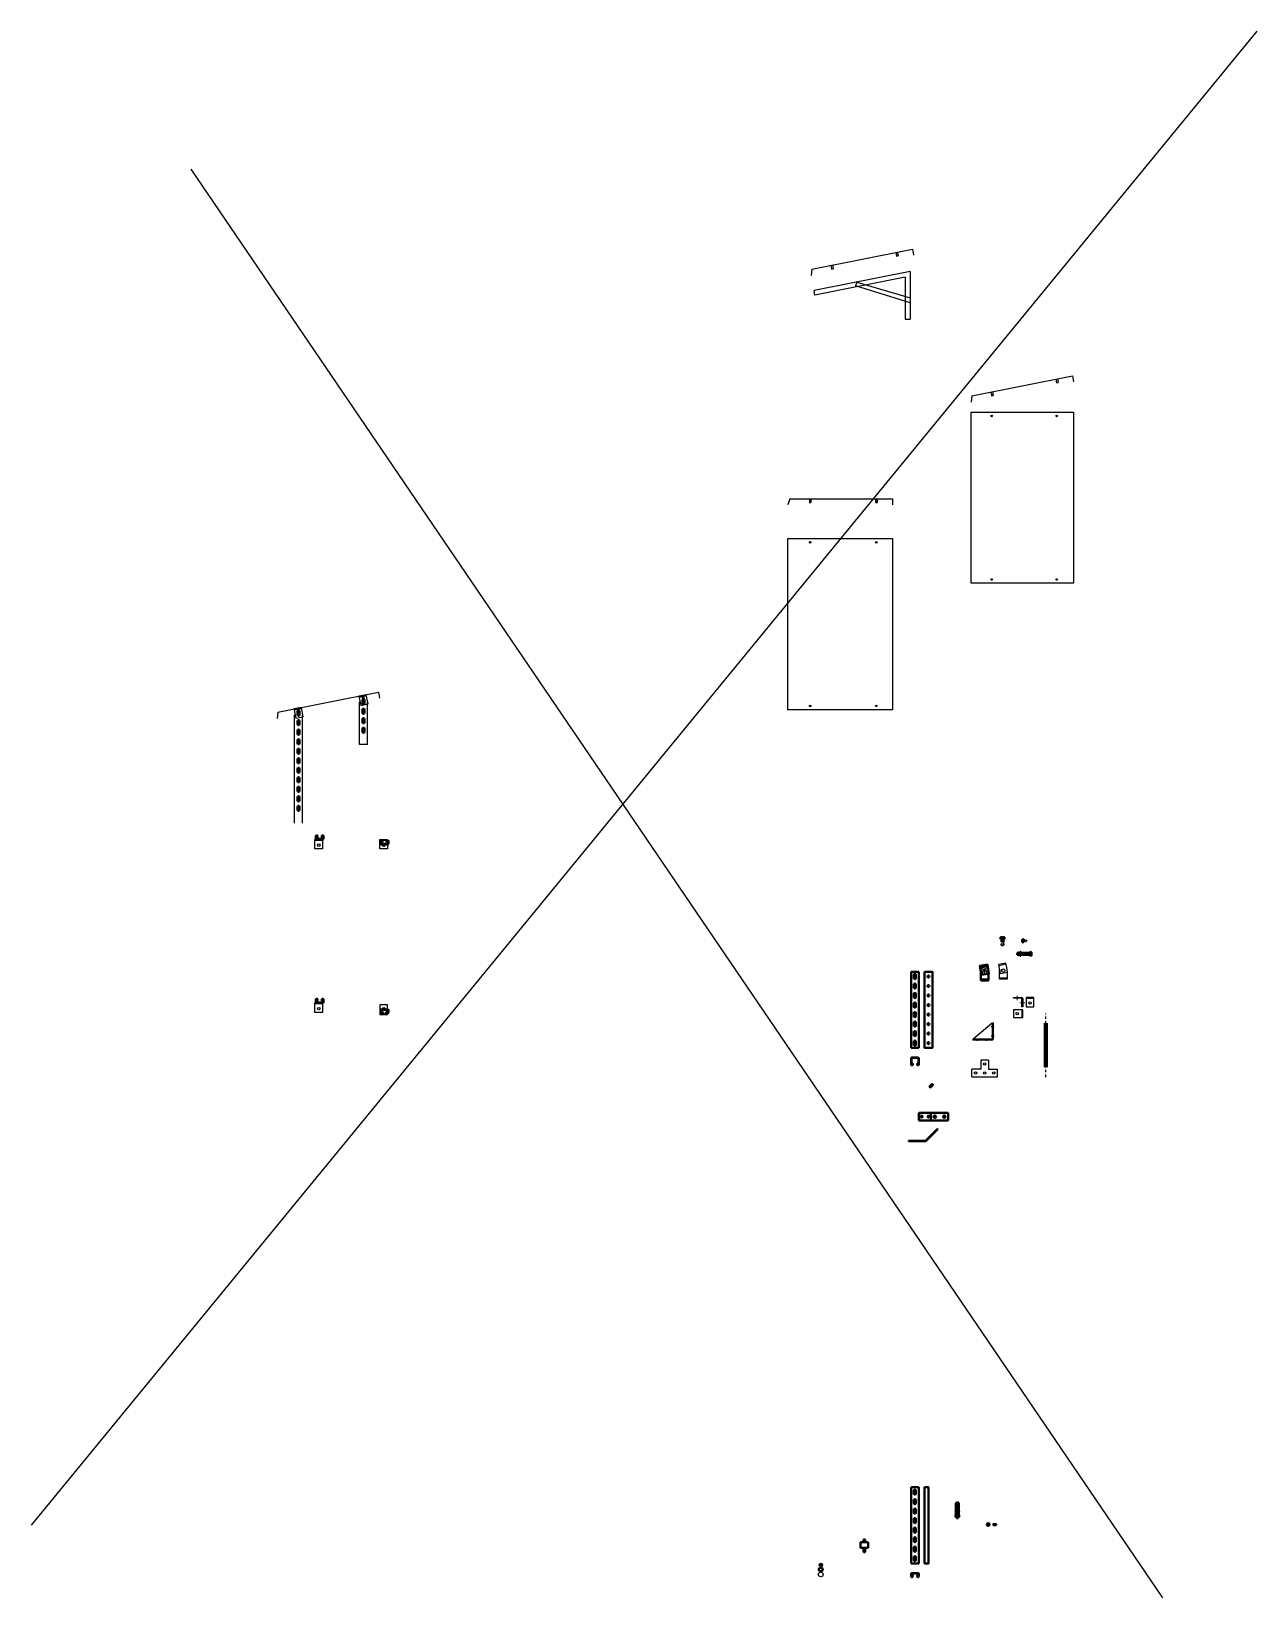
# Model space of a CAD drawing. Header units: millimetres. Extents: x -48331 to 47536, y -69828 to -11916.
# Drawn here: x -48331 to -41886, y -65517 to -57279 of the extents above; entities that cross this region are included whole.
import ezdxf

# ---------------------------------------------------------------- set-up
doc = ezdxf.new("R2010")
doc.units = ezdxf.units.MM
for name, pattern in [('CENTER', [24.5, 20, -2, 0.5, -2]), ('DASHDOT', [25.4, 12.7, -6.35, 0, -6.35]), ('DASHED', [19.05, 12.7, -6.35]), ('штрихпунктирная', [25.4, 12.7, -6.35, 0, -6.35])]:
    doc.linetypes.add(name, pattern=pattern)
doc.layers.add('100 noprint', color=2, linetype='Continuous', plot=False)
for name, color, linetype, lineweight in [('Основная', 1, 'Continuous', 40), ('Ось', 24, 'штрихпунктирная', 15), ('Тонкая', 4, 'Continuous', 15)]:
    doc.layers.add(name, color=color, linetype=linetype, lineweight=lineweight)

# ---------------------------------------------------------------- blocks, each defined once
blk = doc.blocks.new('виброопора')
at = {"color": 0, "lineweight": -2}
for p, q in [((-40, -15), (-40, 15)), ((-40, 15), (0, 15)), ((-24, 28), (-16, 28)), ((-24, 28), (-24, 15)), ((-16, 28), (-16, 15)), ((0, 15), (0, -15)), ((0, -15), (-40, -15)), ((-24, -15), (-24, -38)), ((-16, -38), (-24, -38)), ((-16, -15), (-16, -38))]:
    blk.add_line(p, q, dxfattribs=at)
blk = doc.blocks.new('BMC-10')
at = {"color": 0, "lineweight": 40}
for p, q in [((0, 2.5), (0, 0)), ((86.9, 2.5), (0, 2.5)), ((0, 0), (87.9, 0)), ((90.4, 4), (151.9, 65.4)), ((153.6, 63.6), (91.5, 1.5)), ((151.9, 65.4), (153.6, 63.6))]:
    blk.add_line(p, q, dxfattribs=at)
at = {"color": 0}
for p, q in [((13.5, 0), (13.5, 2.5)), ((26.5, 0), (26.5, 2.5)), ((63.5, 0), (63.5, 2.5)), ((76.5, 0), (76.5, 2.5)), ((99.5, 9.5), (97.8, 11.3)), ((108.7, 18.7), (107, 20.5)), ((134.9, 44.9), (133.1, 46.7)), ((144.1, 54.1), (142.3, 55.9))]:
    blk.add_line(p, q, dxfattribs=at)
at = {"color": 0, "lineweight": 40}
for centre in [(86.9, 7.5), (87.9, 5)]:
    blk.add_arc(centre, 5, 270, 315, dxfattribs=at)
blk = doc.blocks.new('*U224')
at = {"color": 0, "linetype": 'ByBlock', "lineweight": -2}
for radius in [8.95, 3.4]:
    blk.add_circle((0, 0), radius, dxfattribs=at)
for start, end in [(150, 210), (90, 150), (30, 90), (330, 30), (210, 270), (270, 330)]:
    blk.add_arc((0, 0), 6.5, start, end, dxfattribs=at)
at = {"color": 0, "linetype": 'ByBlock', "lineweight": 18}
blk.add_arc((0, 0), 4, 285, 195, dxfattribs=at)
at = {"color": 0, "linetype": 'ByBlock', "lineweight": -2}
for points, knots in [([(-7.9, 0), (-7.9, 0), (-7.9, 0), (-7.8, 0), (-7.6, 0), (-7.5, 0), (-7.5, 0), (-7.5, 0)], [0, 0, 0, 0, 0.0055928, 0.267766, 0.5287415, 0.7638863, 1, 1, 1, 1]), ([(-7.5, 0), (-7.4, 0.3), (-7.1, 0.8), (-6.6, 1.5), (-6.1, 2.4), (-5.8, 2.9), (-5.6, 3.2), (-5.6, 3.2)], [0, 0, 0, 0, 0.241329, 0.484101, 0.73348, 0.986343, 1, 1, 1, 1]), ([(-5.6, -3.2), (-5.7, -3.2), (-5.8, -2.9), (-6.1, -2.4), (-6.5, -1.8), (-6.8, -1.2), (-7.2, -0.6), (-7.4, -0.2), (-7.5, 0)], [0, 0, 0, 0, 0.066492, 0.250186, 0.435386, 0.624519, 0.814663, 1, 1, 1, 1]), ([(-5.6, 3.2), (-5.5, 3.5), (-5.2, 3.9), (-4.8, 4.6), (-4.4, 5.3), (-4.1, 5.9), (-3.9, 6.3), (-3.8, 6.5)], [0, 0, 0, 0, 0.2021902, 0.40646, 0.6162327, 0.8274157, 1, 1, 1, 1]), ([(-4, 6.9), (-4, 6.9), (-3.9, 6.8), (-3.9, 6.8), (-3.9, 6.7), (-3.8, 6.7), (-3.8, 6.6), (-3.8, 6.6), (-3.8, 6.5), (-3.8, 6.5), (-3.8, 6.5), (-3.8, 6.5)], [0, 0, 0, 0, 0.005577, 0.135399, 0.267591, 0.396682, 0.528513, 0.644768, 0.763654, 0.880037, 1, 1, 1, 1]), ([(-3.8, 6.5), (-3.5, 6.5), (-2.9, 6.5), (-2, 6.5), (-1, 6.5), (-0.4, 6.5), (0, 6.5), (0, 6.5)], [0, 0, 0, 0, 0.241329, 0.484101, 0.73348, 0.986343, 1, 1, 1, 1]), ([(0, 6.5), (0.3, 6.5), (0.8, 6.5), (1.6, 6.5), (2.4, 6.5), (3, 6.5), (3.4, 6.5), (3.7, 6.5), (3.8, 6.5)], [0, 0, 0, 0, 0.203201, 0.406451, 0.616887, 0.827403, 0.913675, 1, 1, 1, 1]), ([(3.8, 6.5), (3.8, 6.5), (3.8, 6.5), (3.8, 6.6), (3.9, 6.7), (3.9, 6.8), (4, 6.9), (4, 6.9)], [0, 0, 0, 0, 0.236114, 0.471259, 0.732234, 0.994407, 1, 1, 1, 1]), ([(5.6, 3.2), (5.6, 3.3), (5.4, 3.6), (5.1, 4.1), (4.8, 4.7), (4.4, 5.3), (4.1, 5.9), (3.9, 6.3), (3.8, 6.5)], [0, 0, 0, 0, 0.066492, 0.250918, 0.435384, 0.624997, 0.814662, 1, 1, 1, 1]), ([(7.5, 0), (7.3, 0.3), (7.1, 0.7), (6.7, 1.4), (6.3, 2), (6, 2.6), (5.7, 3), (5.6, 3.2)], [0, 0, 0, 0, 0.2652921, 0.4461548, 0.6279157, 0.8131846, 1, 1, 1, 1]), ([(7.5, 0), (7.4, -0.3), (7.1, -0.8), (6.6, -1.5), (6.1, -2.4), (5.8, -2.9), (5.6, -3.2), (5.6, -3.2)], [0, 0, 0, 0, 0.241329, 0.484101, 0.73348, 0.986343, 1, 1, 1, 1]), ([(7.5, 0), (7.5, 0), (7.5, 0), (7.6, 0), (7.8, 0), (7.9, 0), (7.9, 0), (7.9, 0)], [0, 0, 0, 0, 0.236114, 0.471259, 0.732234, 0.994407, 1, 1, 1, 1]), ([(-3.8, -6.5), (-3.8, -6.4), (-4, -6.1), (-4.3, -5.6), (-4.6, -5), (-4.9, -4.5), (-5.2, -3.9), (-5.5, -3.5), (-5.6, -3.2)], [0, 0, 0, 0, 0.132576, 0.26535, 0.506613, 0.627962, 0.748077, 1, 1, 1, 1]), ([(-4, -6.9), (-4, -6.9), (-3.9, -6.8), (-3.9, -6.7), (-3.8, -6.6), (-3.8, -6.5), (-3.8, -6.5), (-3.8, -6.5)], [0, 0, 0, 0, 0.005593, 0.267766, 0.528741, 0.763886, 1, 1, 1, 1]), ([(0, -6.5), (-0.3, -6.5), (-0.8, -6.5), (-1.6, -6.5), (-2.4, -6.5), (-3.1, -6.5), (-3.5, -6.5), (-3.8, -6.5)], [0, 0, 0, 0, 0.20219, 0.40646, 0.616233, 0.827416, 1, 1, 1, 1]), ([(3.8, -6.5), (3.4, -6.5), (2.8, -6.5), (2, -6.5), (1.4, -6.5), (0.7, -6.5), (0.3, -6.5), (0, -6.5), (0, -6.5)], [0, 0, 0, 0, 0.321892, 0.48401, 0.644254, 0.815311, 0.986345, 1, 1, 1, 1]), ([(5.6, -3.2), (5.5, -3.6), (5.2, -4), (4.8, -4.6), (4.5, -5.2), (4.2, -5.8), (3.9, -6.2), (3.8, -6.4), (3.8, -6.5)], [0, 0, 0, 0, 0.269885, 0.40643, 0.53977, 0.827389, 0.913668, 1, 1, 1, 1]), ([(3.8, -6.5), (3.8, -6.5), (3.8, -6.5), (3.8, -6.5), (3.8, -6.6), (3.8, -6.6), (3.8, -6.7), (3.9, -6.7), (3.9, -6.8), (3.9, -6.8), (4, -6.9), (4, -6.9)], [0, 0, 0, 0, 0.116301, 0.236347, 0.352534, 0.471488, 0.600521, 0.732409, 0.862213, 0.994423, 1, 1, 1, 1])]:
    blk.add_open_spline(points, degree=3, knots=knots, dxfattribs=at)
at = {"ltscale": 75}
blk.add_wipeout([(8.9, 0), (8.8, 1.9), (8.2, 3.6), (7.2, 5.3), (6, 6.7), (4.5, 7.8), (2.8, 8.5), (0.9, 8.9), (-0.9, 8.9), (-2.8, 8.5), (-4.5, 7.8), (-6, 6.7), (-7.2, 5.3), (-8.2, 3.6), (-8.8, 1.9), (-8.9, 0), (-8.8, -1.9), (-8.2, -3.6), (-7.2, -5.3), (-6, -6.7), (-4.5, -7.8), (-2.8, -8.5), (-0.9, -8.9), (0.9, -8.9), (2.8, -8.5), (4.5, -7.8), (6, -6.7), (7.2, -5.3), (8.2, -3.6), (8.8, -1.9)], dxfattribs=at)
at = {"layer": 'Ось', "ltscale": 75}
for p, q in [((-13, 0), (13, 0)), ((0, 13), (0, -13))]:
    blk.add_line(p, q, dxfattribs=at)
blk = doc.blocks.new('*U226')
for p, q in [((-9.8, 7.6), (-8.5, 8.4)), ((-9.8, 7.6), (-9.8, 0.8)), ((-9.8, 0.8), (-8.5, 0)), ((-8.5, 8.4), (-7.4, 8.4)), ((-8.5, 0), (-7.4, 0)), ((-7.4, 8.4), (0, 8.4)), ((-7.4, 0), (0, 0)), ((-4.9, 7.6), (-4.9, 0.8)), ((7.4, 8.4), (0, 8.4)), ((7.4, 0), (0, 0)), ((4.9, 7.6), (4.9, 0.8)), ((8.5, 8.4), (7.4, 8.4)), ((8.5, 0), (7.4, 0)), ((9.8, 7.6), (8.5, 8.4)), ((9.8, 0.8), (8.5, 0)), ((9.8, 7.6), (9.8, 0.8))]:
    blk.add_line(p, q)
for centre, radius, start, end in [((-7.2, 3.6), 4.78, 92.39039, 123.72138), ((-7.2, 4.8), 4.78, 236.27862, 267.60961), ((-7.6, 3.5), 4.95, 56.84011, 87.04124), ((-7.6, 4.9), 4.95, 272.95876, 303.15989), ((0.2, -8.3), 16.7, 90.69553, 107.82182), ((0.2, 16.7), 16.7, 252.17818, 269.30447), ((-0.2, -8.3), 16.7, 72.17818, 89.30447), ((-0.2, 16.7), 16.7, 270.69553, 287.82182), ((7.6, 3.5), 4.95, 92.95876, 123.15989), ((7.6, 4.9), 4.95, 236.84011, 267.04124), ((7.2, 3.6), 4.78, 56.27862, 87.60961), ((7.2, 4.8), 4.78, 272.39039, 303.72138)]:
    blk.add_arc(centre, radius, start, end)
blk.add_wipeout([(-9.8, 0.8), (-8.5, 0), (8.5, 0), (9.8, 0.8), (9.8, 7.6), (8.5, 8.4), (-8.5, 8.4), (-9.8, 7.6)])
blk = doc.blocks.new('козырёк сбоку')
at = {"color": 0, "lineweight": -2}
for p, q in [((10, 32), (0, 0)), ((10, 32), (550, 32)), ((113, 32), (113, 12)), ((113, 12), (121, 12)), ((121, 32), (121, 12)), ((461, 32), (461, 12)), ((461, 12), (469, 12)), ((469, 32), (469, 12)), ((550, 32), (550, 0))]:
    blk.add_line(p, q, dxfattribs=at)
at = {"color": 0, "linetype": 'DASHDOT', "lineweight": -3, "ltscale": 0.2}
for p, q in [((117, 12), (117, 32)), ((465, 12), (465, 32))]:
    blk.add_line(p, q, dxfattribs=at)
blk = doc.blocks.new('профиль ДКС 21х41')
at = {"color": 0, "lineweight": 40}
for p, q in [((17, 0), (-17, 0)), ((-20.5, -3.5), (-20.5, -17.5)), ((-18, -3.5), (-18, -17.5)), ((17, -2.5), (-17, -2.5)), ((-17, -18.5), (-14.5, -18.5)), ((-17, -21), (-14.5, -21)), ((-13.5, -11), (-11, -11)), ((-13.5, -17.5), (-13.5, -11)), ((-11, -17.5), (-11, -11)), ((13.5, -11), (11, -11)), ((11, -17.5), (11, -11)), ((13.5, -17.5), (13.5, -11)), ((17, -18.5), (14.5, -18.5)), ((17, -21), (14.5, -21)), ((18, -3.5), (18, -17.5)), ((20.5, -3.5), (20.5, -17.5))]:
    blk.add_line(p, q, dxfattribs=at)
for centre, radius, start, end in [((-17, -3.5), 3.5, 90, 180), ((17, -3.5), 3.5, 0, 90), ((-17, -17.5), 3.5, 180, 270), ((-17, -3.5), 1, 90, 180), ((-17, -17.5), 1, 180, 270), ((-14.5, -17.5), 3.5, 270, 0), ((-14.5, -17.5), 1, 270, 0), ((14.5, -17.5), 3.5, 180, 270), ((14.5, -17.5), 1, 180, 270), ((17, -3.5), 1, 0, 90), ((17, -17.5), 3.5, 270, 0), ((17, -17.5), 1, 270, 0)]:
    blk.add_arc(centre, radius, start, end, dxfattribs=at)
blk = doc.blocks.new('профиль ДКС 41х41')
at = {"color": 0, "lineweight": 40}
for p, q in [((17, 0), (-17, 0)), ((-20.5, -3.5), (-20.5, -37.5)), ((-18, -3.5), (-18, -37.5)), ((17, -2.5), (-17, -2.5)), ((-17, -38.5), (-14.5, -38.5)), ((-17, -41), (-14.5, -41)), ((-13.5, -31), (-11, -31)), ((-13.5, -37.5), (-13.5, -31)), ((-11, -37.5), (-11, -31)), ((13.5, -31), (11, -31)), ((11, -37.5), (11, -31)), ((13.5, -37.5), (13.5, -31)), ((17, -38.5), (14.5, -38.5)), ((17, -41), (14.5, -41)), ((18, -3.5), (18, -37.5)), ((20.5, -3.5), (20.5, -37.5))]:
    blk.add_line(p, q, dxfattribs=at)
for centre, radius, start, end in [((-17, -3.5), 3.5, 90, 180), ((17, -3.5), 3.5, 0, 90), ((-17, -37.5), 3.5, 180, 270), ((-17, -3.5), 1, 90, 180), ((-17, -37.5), 1, 180, 270), ((-14.5, -37.5), 3.5, 270, 0), ((-14.5, -37.5), 1, 270, 0), ((14.5, -37.5), 3.5, 180, 270), ((14.5, -37.5), 1, 180, 270), ((17, -3.5), 1, 0, 90), ((17, -37.5), 3.5, 270, 0), ((17, -37.5), 1, 270, 0)]:
    blk.add_arc(centre, radius, start, end, dxfattribs=at)

msp = doc.modelspace()

# ---------------------------------------------------------------- hatches: boundary and pattern name
at = {"layer": 'Тонкая'}
h = msp.add_hatch(dxfattribs=at)
h.set_pattern_fill('ANSI31', color=256, scale=0.75, angle=90, style=0)
h.set_pattern_definition([(135, (-5754.727, -9104.4816), (-1.68379802, -1.68379802), [])])
h.paths.add_polyline_path([(-43322.9, -62265.5), (-43326.4, -62265.5, -0.104792), (-43326.7, -62265.5), (-43336.4, -62265.5), (-43336.4, -62270.5), (-43322.9, -62270.5)])
h.paths.add_polyline_path([(-43296.4, -62265.5), (-43306.1, -62265.5, -0.104792), (-43306.5, -62265.5), (-43309.9, -62265.5), (-43309.9, -62270.5), (-43296.4, -62270.5)])

# ---------------------------------------------------------------- linework, layer by layer
at = {"color": 1, "lineweight": -2}
for p, q in [((-44226, -58529.6), (-43696.3, -58424.8)), ((-43783.6, -58442), (-43779.7, -58461.7)), ((-43779.7, -58461.7), (-43771.9, -58460.1)), ((-43775.8, -58440.5), (-43771.9, -58460.1)), ((-43696.3, -58424.8), (-43690.1, -58456.1)), ((-44226, -58529.6), (-44229.6, -58562.9)), ((-43708.6, -58542), (-44213.8, -58642)), ((-44125, -58509.6), (-44121.1, -58529.2)), ((-44121.1, -58529.2), (-44113.3, -58527.7)), ((-44117.2, -58508.1), (-44113.3, -58527.7)), ((-43708.6, -58542), (-43708.6, -58792)), ((-44208.9, -58666.6), (-44213.8, -58642)), ((-43733.6, -58572.5), (-44208.9, -58666.6)), ((-43989.3, -58597.6), (-43995.6, -58617.6)), ((-43708.6, -58707), (-43995.6, -58617.6)), ((-43989.3, -58597.6), (-43708.6, -58681)), ((-43733.6, -58572.5), (-43733.6, -58792)), ((-43733.6, -58792), (-43708.6, -58792)), ((-43384.3, -59195.9), (-42854.6, -59091.1)), ((-42941.9, -59108.3), (-42938, -59128)), ((-42938, -59128), (-42930.2, -59126.4)), ((-42934, -59106.8), (-42930.2, -59126.4)), ((-42854.6, -59091.1), (-42848.4, -59122.5)), ((-43384.3, -59195.9), (-43387.9, -59229.2)), ((-43283.3, -59175.9), (-43279.4, -59195.5)), ((-43279.4, -59195.5), (-43271.5, -59194)), ((-43275.4, -59174.4), (-43271.5, -59194)), ((-43387.9, -60181.7), (-43387.9, -59281.7)), ((-43387.9, -59281.7), (-42848.4, -59281.7)), ((-42848.4, -59281.7), (-42848.4, -60181.7)), ((-42848.4, -60181.7), (-43387.9, -60181.7)), ((-47034.8, -60859.8), (-46505.1, -60754.9)), ((-46592.4, -60772.2), (-46588.5, -60791.8)), ((-46588.5, -60791.8), (-46580.7, -60790.3)), ((-46584.6, -60770.7), (-46580.7, -60790.3)), ((-46505.1, -60754.9), (-46498.9, -60786.3)), ((-47034.8, -60859.8), (-47038.4, -60893.1)), ((-46945.6, -61443.5), (-46945.6, -60872.8)), ((-46933.8, -60839.8), (-46929.9, -60859.4)), ((-46929.9, -60859.4), (-46922.1, -60857.8)), ((-46926, -60838.2), (-46922.1, -60857.8)), ((-46904.6, -61443.5), (-46904.6, -60872.8)), ((-46604.2, -61030.3), (-46604.2, -60805.2)), ((-46563.2, -61030.3), (-46563.2, -60805.2)), ((-46563.2, -61030.3), (-46604.2, -61030.3)), ((-43378.3, -62579.1), (-43276.8, -62492.6)), ((-43267.1, -62513.8), (-43281.4, -62513.8)), ((-43276.8, -62492.6), (-43276.8, -62577.1)), ((-43276.8, -62492.6), (-43270.8, -62492.6)), ((-43270.8, -62492.6), (-43270.8, -62577.1)), ((-43278.8, -62579.1), (-43378.3, -62579.1)), ((-43378.3, -62579.1), (-43378.3, -62585.1)), ((-43278.8, -62585.1), (-43378.3, -62585.1)), ((-43358.3, -62576.8), (-43358.3, -62588.5)), ((-43308.3, -62576.8), (-43308.3, -62588.5)), ((-43267.1, -62563.8), (-43281.4, -62563.8)), ((-43384.3, -62777.6), (-43384.3, -62737.6)), ((-43336.3, -62737.6), (-43384.3, -62737.6)), ((-43296.3, -62689.6), (-43336.3, -62689.6)), ((-43336.3, -62689.6), (-43336.3, -62737.6)), ((-43296.3, -62689.6), (-43296.3, -62737.6)), ((-43296.3, -62737.6), (-43248.3, -62737.6)), ((-43248.3, -62777.6), (-43248.3, -62737.6)), ((-43384.3, -62777.6), (-43248.3, -62777.6))]:
    msp.add_line(p, q, dxfattribs=at)
at = {"color": 0, "linetype": 'ByBlock', "lineweight": -2}
for p, q in [((-46607.1, -60780.2), (-46567.9, -60772.5)), ((-46948.5, -60847.8), (-46909.3, -60840)), ((-46798.8, -61534), (-46838.8, -61534)), ((-46457.4, -61534), (-46497.4, -61534)), ((-46798.8, -62394), (-46838.8, -62394)), ((-43120.1, -62425.3), (-43120.1, -62465.3)), ((-43097.5, -62364.5), (-43057.5, -62364.5)), ((-46457.4, -62444), (-46497.4, -62444))]:
    msp.add_line(p, q, dxfattribs=at)
at = {"color": 1, "linetype": 'DASHDOT', "lineweight": -2, "ltscale": 0.2}
for p, q in [((-46584.6, -60791.1), (-46588.5, -60771.4)), ((-46926, -60858.6), (-46929.9, -60839))]:
    msp.add_line(p, q, dxfattribs=at)
at = {"lineweight": 40}
for p, q in [((-46930.3, -60856.8), (-46930.3, -60873.3)), ((-46919.8, -60873.3), (-46919.8, -60856.8)), ((-46588.9, -60796.5), (-46588.9, -60813)), ((-46588.9, -60846.5), (-46588.9, -60863)), ((-46578.4, -60813), (-46578.4, -60796.5)), ((-46578.4, -60863), (-46578.4, -60846.5)), ((-46930.3, -60906.8), (-46930.3, -60923.3)), ((-46930.3, -60956.8), (-46930.3, -60973.3)), ((-46919.8, -60923.3), (-46919.8, -60906.8)), ((-46919.8, -60973.3), (-46919.8, -60956.8)), ((-46588.9, -60896.5), (-46588.9, -60913)), ((-46588.9, -60946.5), (-46588.9, -60963)), ((-46578.4, -60913), (-46578.4, -60896.5)), ((-46578.4, -60963), (-46578.4, -60946.5)), ((-46930.3, -61006.8), (-46930.3, -61023.3)), ((-46919.8, -61023.3), (-46919.8, -61006.8)), ((-46930.3, -61056.8), (-46930.3, -61073.3)), ((-46930.3, -61106.8), (-46930.3, -61123.3)), ((-46919.8, -61073.3), (-46919.8, -61056.8)), ((-46919.8, -61123.3), (-46919.8, -61106.8)), ((-46930.3, -61156.8), (-46930.3, -61173.3)), ((-46919.8, -61173.3), (-46919.8, -61156.8)), ((-46930.3, -61206.8), (-46930.3, -61223.3)), ((-46930.3, -61256.8), (-46930.3, -61273.3)), ((-46919.8, -61223.3), (-46919.8, -61206.8)), ((-46919.8, -61273.3), (-46919.8, -61256.8)), ((-46930.3, -61306.8), (-46930.3, -61323.3)), ((-46930.3, -61356.8), (-46930.3, -61373.3)), ((-46919.8, -61323.3), (-46919.8, -61306.8)), ((-46919.8, -61373.3), (-46919.8, -61356.8)), ((-46834.6, -61525.5), (-46834.6, -61511.5)), ((-46832.1, -61525.5), (-46832.1, -61511.5)), ((-46831.1, -61508), (-46828.6, -61508)), ((-46831.1, -61510.5), (-46828.6, -61510.5)), ((-46797.1, -61526.5), (-46831.1, -61526.5)), ((-46797.1, -61529), (-46831.1, -61529)), ((-46827.6, -61511.5), (-46827.6, -61518)), ((-46827.6, -61518), (-46825.1, -61518)), ((-46825.1, -61511.5), (-46825.1, -61518)), ((-46803.1, -61511.5), (-46803.1, -61518)), ((-46800.6, -61518), (-46803.1, -61518)), ((-46800.6, -61511.5), (-46800.6, -61518)), ((-46797.1, -61508), (-46799.6, -61508)), ((-46797.1, -61510.5), (-46799.6, -61510.5)), ((-46796.1, -61525.5), (-46796.1, -61511.5)), ((-46793.6, -61525.5), (-46793.6, -61511.5)), ((-46489.7, -61534), (-46487.2, -61534)), ((-46455.7, -61534), (-46458.2, -61534)), ((-46493.2, -61551.5), (-46493.2, -61537.5)), ((-46490.7, -61551.5), (-46490.7, -61537.5)), ((-46489.7, -61536.5), (-46487.2, -61536.5)), ((-46455.7, -61552.5), (-46489.7, -61552.5)), ((-46455.7, -61555), (-46489.7, -61555)), ((-46486.2, -61537.5), (-46486.2, -61544)), ((-46486.2, -61544), (-46483.7, -61544)), ((-46483.7, -61537.5), (-46483.7, -61544)), ((-46461.7, -61537.5), (-46461.7, -61544)), ((-46459.2, -61544), (-46461.7, -61544)), ((-46459.2, -61537.5), (-46459.2, -61544)), ((-46455.7, -61536.5), (-46458.2, -61536.5)), ((-46454.7, -61551.5), (-46454.7, -61537.5)), ((-46452.2, -61551.5), (-46452.2, -61537.5)), ((-43227.2, -62083.5), (-43227.2, -62077.3)), ((-43226.4, -62084.3), (-43227.2, -62083.5)), ((-43217.2, -62083.5), (-43227.2, -62083.5)), ((-43226.4, -62077.3), (-43226.4, -62084.3)), ((-43226.4, -62084.3), (-43218, -62084.3)), ((-43218, -62077.3), (-43218, -62084.3)), ((-43217.2, -62083.5), (-43218, -62084.3)), ((-43217.2, -62077.3), (-43217.2, -62083.5)), ((-43118.7, -62054.3), (-43119.3, -62055.3)), ((-43119.3, -62055.3), (-43119.3, -62056.2)), ((-43119.3, -62061.8), (-43119.3, -62056.2)), ((-43119.3, -62061.8), (-43119.3, -62067.4)), ((-43119.3, -62067.4), (-43119.3, -62068.3)), ((-43119.3, -62068.3), (-43118.7, -62069.3)), ((-43114, -62054.3), (-43118.7, -62054.3)), ((-43114, -62058), (-43118.7, -62058)), ((-43114, -62065.5), (-43118.7, -62065.5)), ((-43114, -62069.3), (-43118.7, -62069.3)), ((-43114, -62054.3), (-43114, -62069.3)), ((-43112.7, -62054.5), (-43114, -62054.5)), ((-43112.6, -62069.1), (-43114, -62069.1)), ((-43112.7, -62054.5), (-43112.6, -62054.6)), ((-43112.6, -62053.9), (-43112.6, -62069.9)), ((-43112.6, -62053.9), (-43111, -62053.9)), ((-43112.6, -62054.6), (-43112.6, -62069.1)), ((-43112.6, -62069.9), (-43111, -62069.9)), ((-43111, -62053.9), (-43111, -62069.9)), ((-43098, -62058.5), (-43098.6, -62057.8)), ((-43098.6, -62061.8), (-43098.6, -62057.8)), ((-43098.6, -62065.8), (-43098.6, -62061.8)), ((-43098.6, -62065.8), (-43098, -62065.1)), ((-43098, -62061.8), (-43098, -62058.5)), ((-43098, -62065.1), (-43098, -62061.8)), ((-43703.6, -62224.9), (-43703.6, -62624.9)), ((-43688.4, -62241.7), (-43688.4, -62258.2)), ((-43677.9, -62258.2), (-43677.9, -62241.7)), ((-43662.6, -62224.9), (-43662.6, -62624.9)), ((-43688.4, -62291.7), (-43688.4, -62308.2)), ((-43688.4, -62341.7), (-43688.4, -62358.2)), ((-43677.9, -62308.2), (-43677.9, -62291.7)), ((-43677.9, -62358.2), (-43677.9, -62341.7)), ((-46834.6, -62385.5), (-46834.6, -62371.5)), ((-46832.1, -62385.5), (-46832.1, -62371.5)), ((-46831.1, -62368), (-46828.6, -62368)), ((-46831.1, -62370.5), (-46828.6, -62370.5)), ((-46797.1, -62386.5), (-46831.1, -62386.5)), ((-46797.1, -62389), (-46831.1, -62389)), ((-46827.6, -62371.5), (-46827.6, -62378)), ((-46827.6, -62378), (-46825.1, -62378)), ((-46825.1, -62371.5), (-46825.1, -62378)), ((-46803.1, -62371.5), (-46803.1, -62378)), ((-46800.6, -62378), (-46803.1, -62378)), ((-46800.6, -62371.5), (-46800.6, -62378)), ((-46797.1, -62368), (-46799.6, -62368)), ((-46797.1, -62370.5), (-46799.6, -62370.5)), ((-46796.1, -62385.5), (-46796.1, -62371.5)), ((-46793.6, -62385.5), (-46793.6, -62371.5)), ((-46493.2, -62426.5), (-46493.2, -62440.5)), ((-46490.7, -62426.5), (-46490.7, -62440.5)), ((-46455.7, -62423), (-46489.7, -62423)), ((-46455.7, -62425.5), (-46489.7, -62425.5)), ((-46486.2, -62434), (-46483.7, -62434)), ((-46486.2, -62440.5), (-46486.2, -62434)), ((-46483.7, -62440.5), (-46483.7, -62434)), ((-46459.2, -62434), (-46461.7, -62434)), ((-46461.7, -62440.5), (-46461.7, -62434)), ((-46459.2, -62440.5), (-46459.2, -62434)), ((-46454.7, -62426.5), (-46454.7, -62440.5)), ((-46452.2, -62426.5), (-46452.2, -62440.5)), ((-43688.4, -62391.7), (-43688.4, -62408.2)), ((-43677.9, -62408.2), (-43677.9, -62391.7)), ((-46489.7, -62441.5), (-46487.2, -62441.5)), ((-46489.7, -62444), (-46487.2, -62444)), ((-46455.7, -62441.5), (-46458.2, -62441.5)), ((-46455.7, -62444), (-46458.2, -62444)), ((-43688.4, -62441.7), (-43688.4, -62458.2)), ((-43688.4, -62491.7), (-43688.4, -62508.2)), ((-43677.9, -62458.2), (-43677.9, -62441.7)), ((-43677.9, -62508.2), (-43677.9, -62491.7)), ((-42999.9, -62726.2), (-42999.9, -62494.7)), ((-42989.9, -62726.2), (-42989.9, -62494.7)), ((-43688.4, -62541.7), (-43688.4, -62558.2)), ((-43688.4, -62591.7), (-43688.4, -62608.2)), ((-43677.9, -62558.2), (-43677.9, -62541.7)), ((-43677.9, -62608.2), (-43677.9, -62591.7)), ((-43598.6, -62829.4), (-43602.2, -62825.7)), ((-43588.9, -62821.7), (-43599.3, -62832.1)), ((-43591.7, -62822.4), (-43595.3, -62818.8)), ((-43662.2, -62966.1), (-43662.2, -63007.1)), ((-43508.6, -62966.1), (-43662.2, -62966.1)), ((-43508.6, -63007.1), (-43662.2, -63007.1)), ((-43660.4, -62966.1), (-43660.4, -63007.1)), ((-43703.6, -64936.2), (-43703.6, -65336.2)), ((-43688.4, -64952.9), (-43688.4, -64969.4)), ((-43677.9, -64969.4), (-43677.9, -64952.9)), ((-43662.6, -64936.2), (-43662.6, -65336.2)), ((-43688.4, -65002.9), (-43688.4, -65019.4)), ((-43688.4, -65052.9), (-43688.4, -65069.4)), ((-43677.9, -65019.4), (-43677.9, -65002.9)), ((-43677.9, -65069.4), (-43677.9, -65052.9)), ((-43468.2, -65059.7), (-43469.4, -65064.5)), ((-43469.1, -65065.5), (-43468.2, -65066.2)), ((-43460.2, -65014.3), (-43468.2, -65019)), ((-43468.2, -65029.3), (-43468.2, -65019)), ((-43468.2, -65019), (-43452.2, -65019)), ((-43466.6, -65029.3), (-43468.2, -65029.3)), ((-43468.2, -65029.3), (-43468.2, -65074)), ((-43468.2, -65074), (-43452.2, -65074)), ((-43468.2, -65076), (-43468.2, -65080.8)), ((-43468.2, -65076), (-43452.2, -65076)), ((-43466.6, -65029.3), (-43465.9, -65029.3)), ((-43466.1, -65032.9), (-43464.4, -65032.9)), ((-43466.1, -65033.6), (-43464.4, -65033.6)), ((-43465.9, -65029.3), (-43465.2, -65030.3)), ((-43464.2, -65021), (-43465.2, -65022)), ((-43465.2, -65024.5), (-43465.2, -65022)), ((-43465.2, -65022), (-43455.2, -65022)), ((-43464.6, -65029.3), (-43465.2, -65030.3)), ((-43465.2, -65044.7), (-43465.2, -65069.7)), ((-43464.6, -65029.3), (-43455.9, -65029.3)), ((-43464.2, -65021), (-43456.2, -65021)), ((-43460.2, -65014.3), (-43452.2, -65019)), ((-43455.2, -65022), (-43456.2, -65021)), ((-43454.4, -65032.9), (-43456.1, -65032.9)), ((-43454.4, -65033.6), (-43456.1, -65033.6)), ((-43455.9, -65029.3), (-43455.2, -65030.3)), ((-43455.2, -65024.5), (-43455.2, -65022)), ((-43454.6, -65029.3), (-43455.2, -65030.3)), ((-43455.2, -65044.7), (-43455.2, -65069.3)), ((-43454.6, -65029.3), (-43452.2, -65029.3)), ((-43452.2, -65029.3), (-43452.2, -65019)), ((-43452.2, -65029.3), (-43452.2, -65074)), ((-43452.2, -65059.7), (-43451, -65064.5)), ((-43451.4, -65065.5), (-43452.2, -65066.2)), ((-43452.2, -65076), (-43452.2, -65080.8)), ((-43688.4, -65102.9), (-43688.4, -65119.4)), ((-43688.4, -65152.9), (-43688.4, -65169.4)), ((-43677.9, -65119.4), (-43677.9, -65102.9)), ((-43677.9, -65169.4), (-43677.9, -65152.9)), ((-43470.1, -65081.3), (-43450.4, -65081.3)), ((-43467.7, -65081.3), (-43468.2, -65080.8)), ((-43468.2, -65080.8), (-43452.2, -65080.8)), ((-43467.7, -65081.3), (-43452.7, -65081.3)), ((-43452.9, -65091.8), (-43467.6, -65091.8)), ((-43465.2, -65091.8), (-43465.2, -65098.2)), ((-43464.2, -65099.2), (-43465.2, -65098.2)), ((-43455.2, -65098.2), (-43465.2, -65098.2)), ((-43465.1, -65090.4), (-43465.1, -65085.3)), ((-43464.2, -65099.2), (-43456.2, -65099.2)), ((-43456.2, -65099.2), (-43455.2, -65098.2)), ((-43455.3, -65090.4), (-43455.3, -65085.3)), ((-43455.2, -65091.8), (-43455.2, -65098.2)), ((-43452.7, -65081.3), (-43452.2, -65080.8)), ((-43269.9, -65130.4), (-43270.9, -65130.9)), ((-43270.9, -65135.7), (-43270.9, -65130.9)), ((-43267.1, -65135.7), (-43270.9, -65135.7)), ((-43269, -65130.4), (-43269.9, -65130.4)), ((-43263.4, -65130.4), (-43269, -65130.4)), ((-43267.1, -65135.7), (-43267.1, -65130.9)), ((-43259.6, -65135.7), (-43267.1, -65135.7)), ((-43263.4, -65130.4), (-43257.7, -65130.4)), ((-43259.6, -65135.7), (-43259.6, -65130.9)), ((-43255.9, -65135.7), (-43259.6, -65135.7)), ((-43256.9, -65130.4), (-43257.7, -65130.4)), ((-43255.9, -65130.9), (-43256.9, -65130.4)), ((-43255.9, -65135.7), (-43255.9, -65130.9)), ((-43688.4, -65202.9), (-43688.4, -65219.4)), ((-43677.9, -65219.4), (-43677.9, -65202.9)), ((-43688.4, -65252.9), (-43688.4, -65269.4)), ((-43688.4, -65302.9), (-43688.4, -65319.4)), ((-43677.9, -65269.4), (-43677.9, -65252.9)), ((-43677.9, -65319.4), (-43677.9, -65302.9))]:
    msp.add_line(p, q, dxfattribs=at)
for p, q in [((-43112.7, -62060.9), (-43114, -62062.5)), ((-43113.8, -62062.7), (-43114, -62062.5)), ((-43112.6, -62061.1), (-43113.8, -62062.7)), ((-43112.7, -62060.9), (-43112.6, -62061.1)), ((-43098, -62058.5), (-43100.6, -62058.5)), ((-43098, -62065.1), (-43100.6, -62065.1)), ((-43203.7, -62185.4), (-43242.9, -62193.1)), ((-43198.6, -62258.2), (-43238.6, -62258.2)), ((-42998.8, -62494.7), (-42998.8, -62726.2)), ((-42991, -62494.7), (-42991, -62726.2)), ((-43464.2, -65021), (-43464.2, -65024.5)), ((-43463, -65033.7), (-43463, -65039)), ((-43463, -65039), (-43460.2, -65037)), ((-43463, -65042.8), (-43463, -65048.1)), ((-43463, -65048.1), (-43460.2, -65046.1)), ((-43463, -65051.9), (-43463, -65057.2)), ((-43463, -65057.2), (-43460.2, -65055.2)), ((-43463, -65061), (-43463, -65066.3)), ((-43463, -65066.3), (-43460.2, -65064.3)), ((-43457.5, -65039), (-43460.2, -65037)), ((-43457.5, -65048.1), (-43460.2, -65046.1)), ((-43457.5, -65057.2), (-43460.2, -65055.2)), ((-43457.5, -65066.3), (-43460.2, -65064.3)), ((-43457.5, -65033.7), (-43457.5, -65039)), ((-43457.5, -65042.8), (-43457.5, -65048.1)), ((-43457.5, -65051.9), (-43457.5, -65057.2)), ((-43457.5, -65061), (-43457.5, -65066.3)), ((-43456.2, -65021), (-43456.2, -65024.5)), ((-43464.2, -65099.2), (-43464.2, -65091.8)), ((-43456.2, -65099.2), (-43456.2, -65091.8))]:
    msp.add_line(p, q)
at = {"color": 0, "linetype": 'CENTER', "lineweight": 18}
for p, q in [((-43145.1, -62374.5), (-43145.1, -62349.5)), ((-43105.6, -62389), (-43130.6, -62389))]:
    msp.add_line(p, q, dxfattribs=at)
at = {"linetype": 'DASHDOT'}
msp.add_line((-42994.9, -62778.5), (-42994.9, -62444.7), dxfattribs=at)
at = {"linetype": 'DASHED', "lineweight": -2}
for p, q in [((-43632.4, -64947.7), (-43629.9, -64947.7)), ((-43632.4, -64974.7), (-43629.9, -64974.7)), ((-43629.9, -65336.2), (-43629.9, -64936.2)), ((-43632.4, -64997.7), (-43629.9, -64997.7)), ((-43632.4, -65024.7), (-43629.9, -65024.7)), ((-43632.4, -65047.7), (-43629.9, -65047.7)), ((-43632.4, -65074.7), (-43629.9, -65074.7)), ((-43632.4, -65097.7), (-43629.9, -65097.7)), ((-43632.4, -65124.7), (-43629.9, -65124.7)), ((-43632.4, -65147.7), (-43629.9, -65147.7)), ((-43632.4, -65174.7), (-43629.9, -65174.7)), ((-43632.4, -65197.7), (-43629.9, -65197.7)), ((-43632.4, -65224.7), (-43629.9, -65224.7)), ((-43632.4, -65247.7), (-43629.9, -65247.7)), ((-43632.4, -65274.7), (-43629.9, -65274.7)), ((-43632.4, -65297.7), (-43629.9, -65297.7)), ((-43632.4, -65324.7), (-43629.9, -65324.7))]:
    msp.add_line(p, q, dxfattribs=at)
at = {"color": 1, "lineweight": -2}
msp.add_lwpolyline([(-43801.2, -60846.5), (-44351.2, -60846.5), (-44351.2, -59946.5), (-43801.2, -59946.5)], close=True, dxfattribs=at)
at = {"color": 0, "linetype": 'ByBlock', "lineweight": -2}
for points in [[(-46559.2, -60816.6), (-46568.9, -60767.6), (-46608.1, -60775.3), (-46598.4, -60824.4)], [(-46900.6, -60884.2), (-46910.3, -60835.1), (-46949.5, -60842.9), (-46939.8, -60891.9)], [(-46838.8, -61579), (-46838.8, -61529), (-46798.8, -61529), (-46798.8, -61579)], [(-46497.4, -61579), (-46497.4, -61529), (-46457.4, -61529), (-46457.4, -61579)], [(-46838.8, -62439), (-46838.8, -62389), (-46798.8, -62389), (-46798.8, -62439)], [(-46497.4, -62399), (-46497.4, -62449), (-46457.4, -62449), (-46457.4, -62399)], [(-43165.1, -62465.3), (-43115.1, -62465.3), (-43115.1, -62425.3), (-43165.1, -62425.3)], [(-43057.5, -62409.5), (-43057.5, -62359.5), (-43097.5, -62359.5), (-43097.5, -62409.5)]]:
    msp.add_lwpolyline(points, close=True, dxfattribs=at)
at = {"lineweight": 40}
for points in [[(-43098.6, -62057.8), (-43100.6, -62057.8)], [(-43100.6, -62065.8), (-43098.6, -62065.8)]]:
    msp.add_lwpolyline(points, dxfattribs=at)
for points in [[(-43234.8, -62234), (-43195.6, -62226.3), (-43200.2, -62202.9), (-43204.8, -62179.5), (-43244.1, -62187.2)], [(-43632.4, -62236.4), (-43632.4, -62263.4), (-43629.9, -62263.4), (-43629.9, -62236.4)], [(-43632.4, -62286.4), (-43632.4, -62313.4), (-43629.9, -62313.4), (-43629.9, -62286.4)], [(-43632.4, -62336.4), (-43632.4, -62363.4), (-43629.9, -62363.4), (-43629.9, -62336.4)], [(-43632.4, -62386.4), (-43632.4, -62413.4), (-43629.9, -62413.4), (-43629.9, -62386.4)], [(-43632.4, -62436.4), (-43632.4, -62463.4), (-43629.9, -62463.4), (-43629.9, -62436.4)], [(-43632.4, -62486.4), (-43632.4, -62513.4), (-43629.9, -62513.4), (-43629.9, -62486.4)], [(-43632.4, -62536.4), (-43632.4, -62563.4), (-43629.9, -62563.4), (-43629.9, -62536.4)], [(-43632.4, -62586.4), (-43632.4, -62613.4), (-43629.9, -62613.4), (-43629.9, -62586.4)]]:
    msp.add_lwpolyline(points, close=True)
at = {"lineweight": 40, "flags": 128}
for points in [[(-43662.6, -62224.9), (-43703.6, -62224.9)], [(-43662.6, -62624.9), (-43703.6, -62624.9)], [(-43588.9, -62821.7), (-43588.2, -62818.9), (-43591.8, -62815.3), (-43594.6, -62816.1), (-43604.9, -62826.4), (-43605.7, -62829.2), (-43602.1, -62832.8), (-43599.3, -62832.1)], [(-43598.6, -62966.1), (-43598.6, -63007.1)], [(-43508.6, -62966.1), (-43508.6, -63007.1)], [(-43662.6, -64936.2), (-43703.6, -64936.2)], [(-43450.4, -65081.3), (-43450.4, -65083.8), (-43470.1, -65083.8), (-43470.1, -65081.3)], [(-43452.9, -65091.8), (-43450.4, -65090.4), (-43450.4, -65085.3), (-43452.9, -65083.8), (-43467.6, -65083.8), (-43470.1, -65085.3), (-43470.1, -65090.4), (-43467.6, -65091.8)], [(-43662.6, -65336.2), (-43703.6, -65336.2)]]:
    msp.add_lwpolyline(points, dxfattribs=at)
for points in [[(-43632.4, -62224.9), (-43632.4, -62624.9), (-43591.4, -62624.9), (-43591.4, -62224.9)], [(-43632.4, -64936.2), (-43632.4, -65336.2), (-43611.4, -65336.2), (-43611.4, -64936.2)], [(-43466.1, -65032), (-43466.1, -65037.7), (-43466.7, -65037.7), (-43466.7, -65032)], [(-43466.1, -65032), (-43466.1, -65037.7), (-43464.4, -65037.7), (-43464.4, -65032)], [(-43454.4, -65032), (-43454.4, -65037.7), (-43456.1, -65037.7), (-43456.1, -65032)], [(-43454.4, -65032), (-43454.4, -65037.7), (-43453.8, -65037.7), (-43453.8, -65032)], [(-43304.2, -65128), (-43304.2, -65135.5), (-43297.7, -65139.3), (-43291.2, -65135.5), (-43291.2, -65128), (-43297.7, -65124.2)]]:
    msp.add_lwpolyline(points, close=True, dxfattribs=at)
msp.add_lwpolyline([(-43198.6, -62226.9), (-43198.6, -62263.2), (-43238.6, -62263.2), (-43238.6, -62214.9)])
at = {"color": 0, "linetype": 'ByBlock', "lineweight": -2}
msp.add_lwpolyline([(-43120.1, -62409.5), (-43120.1, -62369.5, 0.414214), (-43125.1, -62364.5), (-43165.1, -62364.5), (-43165.1, -62359.5), (-43125.1, -62359.5, -0.414214), (-43115.1, -62369.5), (-43115.1, -62409.5)], format="xyb", close=True, dxfattribs=at)
at = {"lineweight": 40, "flags": 128}
for points in [[(-43591.8, -62815.3, 0.267949), (-43595.3, -62818.8, 0.168211), (-43602.2, -62825.7, 0.267949), (-43605.7, -62829.2, 0.267949)], [(-43588.2, -62818.9, -0.267949), (-43591.7, -62822.4, -0.168211), (-43598.6, -62829.4, -0.267949), (-43602.1, -62832.8, -0.267949)], [(-43452.9, -65029.3), (-43452.5, -65025.7, 0.476153), (-43453.5, -65024.5), (-43467, -65024.5, 0.476153), (-43468, -65025.7), (-43467.6, -65029.3)], [(-43450.4, -65085.3, 0.267949), (-43455.3, -65085.3, 0.168211), (-43465.1, -65085.3, 0.267949), (-43470.1, -65085.3, 0.267949)], [(-43450.4, -65090.4, -0.267949), (-43455.3, -65090.4, -0.168211), (-43465.1, -65090.4, -0.267949), (-43470.1, -65090.4, -0.267949)]]:
    msp.add_lwpolyline(points, format="xyb", dxfattribs=at)
at = {"color": 1, "lineweight": -2}
for centre, radius in [((-43279.4, -59301.7), 4), ((-42937.9, -59301.7), 4), ((-44234.2, -59966.5), 4), ((-43886.2, -59966.5), 4), ((-43279.4, -60161.7), 4), ((-42937.9, -60161.7), 4), ((-44234.2, -60826.5), 4), ((-43886.2, -60826.5), 4), ((-43364.3, -62757.6), 6.5), ((-43316.3, -62709.6), 6.5), ((-43316.3, -62757.6), 6.5), ((-43268.3, -62757.6), 6.5), ((-44178.1, -65368.4), 12.3), ((-44178.1, -65394.5), 12.3), ((-44178.1, -65344.6), 9.18), ((-44178.1, -65368.4), 6.35), ((-44178.1, -65344.6), 3.17)]:
    msp.add_circle(centre, radius, dxfattribs=at)
at = {"color": 0, "linetype": 'ByBlock', "lineweight": -2}
for centre in [(-46924.2, -60867.9), (-46582.8, -60800.4), (-46818.8, -61559), (-46477.4, -61559), (-46818.8, -62419), (-46477.4, -62419), (-43145.1, -62445.3), (-43077.5, -62389)]:
    msp.add_circle(centre, 6.5, dxfattribs=at)
at = {"lineweight": 40}
for centre, radius in [((-43611.9, -62249.9), 5), ((-43611.9, -62299.9), 5), ((-43611.9, -62349.9), 5), ((-43611.9, -62399.9), 5), ((-43611.9, -62449.9), 5), ((-43611.9, -62499.9), 5), ((-43611.9, -62549.9), 5), ((-43611.9, -62599.9), 5), ((-43578.6, -62986.6), 6.5), ((-43528.6, -62986.6), 6.5), ((-43297.7, -65131.7), 5.85)]:
    msp.add_circle(centre, radius, dxfattribs=at)
msp.add_circle((-43218.6, -62218.4), 8.95)
for centre, radius, start, end in [((-46583.7, -60796.5), 5.25, 0, 180), ((-46925.1, -60856.8), 5.25, 0, 180), ((-46925.1, -60873.3), 5.25, 180, 0), ((-46583.7, -60813), 5.25, 180, 0), ((-46583.7, -60846.5), 5.25, 0, 180), ((-46583.7, -60863), 5.25, 180, 0), ((-46925.1, -60906.8), 5.25, 0, 180), ((-46925.1, -60923.3), 5.25, 180, 0), ((-46925.1, -60956.8), 5.25, 0, 180), ((-46583.7, -60896.5), 5.25, 0, 180), ((-46583.7, -60913), 5.25, 180, 0), ((-46583.7, -60946.5), 5.25, 0, 180), ((-46925.1, -60973.3), 5.25, 180, 0), ((-46925.1, -61006.8), 5.25, 0, 180), ((-46925.1, -61023.3), 5.25, 180, 0), ((-46583.7, -60963), 5.25, 180, 0), ((-46925.1, -61056.8), 5.25, 0, 180), ((-46925.1, -61073.3), 5.25, 180, 0), ((-46925.1, -61106.8), 5.25, 0, 180), ((-46925.1, -61123.3), 5.25, 180, 0), ((-46925.1, -61156.8), 5.25, 0, 180), ((-46925.1, -61173.3), 5.25, 180, 0), ((-46925.1, -61206.8), 5.25, 0, 180), ((-46925.1, -61223.3), 5.25, 180, 0), ((-46925.1, -61256.8), 5.25, 0, 180), ((-46925.1, -61273.3), 5.25, 180, 0), ((-46925.1, -61306.8), 5.25, 0, 180), ((-46925.1, -61323.3), 5.25, 180, 0), ((-46925.1, -61356.8), 5.25, 0, 180), ((-46925.1, -61373.3), 5.25, 180, 0), ((-46831.1, -61511.5), 3.5, 90, 180), ((-46831.1, -61525.5), 3.5, 180, 270), ((-46831.1, -61511.5), 1, 90, 180), ((-46831.1, -61525.5), 1, 180, 270), ((-46828.6, -61511.5), 3.5, 0, 90), ((-46828.6, -61511.5), 1, 0, 90), ((-46799.6, -61511.5), 3.5, 90, 180), ((-46799.6, -61511.5), 1, 90, 180), ((-46797.1, -61511.5), 3.5, 0, 90), ((-46797.1, -61511.5), 1, 0, 90), ((-46797.1, -61525.5), 3.5, 270, 0), ((-46797.1, -61525.5), 1, 270, 0), ((-46489.7, -61537.5), 3.5, 90, 180), ((-46487.2, -61537.5), 3.5, 0, 90), ((-46458.2, -61537.5), 3.5, 90, 180), ((-46455.7, -61537.5), 3.5, 0, 90), ((-46489.7, -61551.5), 3.5, 180, 270), ((-46489.7, -61537.5), 1, 90, 180), ((-46489.7, -61551.5), 1, 180, 270), ((-46487.2, -61537.5), 1, 0, 90), ((-46458.2, -61537.5), 1, 90, 180), ((-46455.7, -61537.5), 1, 0, 90), ((-46455.7, -61551.5), 3.5, 270, 0), ((-46455.7, -61551.5), 1, 270, 0), ((-43683.1, -62241.7), 5.25, 0, 180), ((-43683.1, -62258.2), 5.25, 180, 0), ((-43683.1, -62291.7), 5.25, 0, 180), ((-43683.1, -62308.2), 5.25, 180, 0), ((-43683.1, -62341.7), 5.25, 0, 180), ((-46831.1, -62371.5), 3.5, 90, 180), ((-46831.1, -62385.5), 3.5, 180, 270), ((-46831.1, -62371.5), 1, 90, 180), ((-46831.1, -62385.5), 1, 180, 270), ((-46828.6, -62371.5), 3.5, 0, 90), ((-46828.6, -62371.5), 1, 0, 90), ((-46799.6, -62371.5), 3.5, 90, 180), ((-46799.6, -62371.5), 1, 90, 180), ((-46797.1, -62371.5), 3.5, 0, 90), ((-46797.1, -62371.5), 1, 0, 90), ((-46797.1, -62385.5), 3.5, 270, 0), ((-46797.1, -62385.5), 1, 270, 0), ((-46489.7, -62426.5), 3.5, 90, 180), ((-46489.7, -62426.5), 1, 90, 180), ((-46455.7, -62426.5), 3.5, 0, 90), ((-46455.7, -62426.5), 1, 0, 90), ((-43683.1, -62358.2), 5.25, 180, 0), ((-43683.1, -62391.7), 5.25, 0, 180), ((-43683.1, -62408.2), 5.25, 180, 0), ((-43683.1, -62441.7), 5.25, 0, 180), ((-46489.7, -62440.5), 3.5, 180, 270), ((-46489.7, -62440.5), 1, 180, 270), ((-46487.2, -62440.5), 3.5, 270, 0), ((-46487.2, -62440.5), 1, 270, 0), ((-46458.2, -62440.5), 3.5, 180, 270), ((-46458.2, -62440.5), 1, 180, 270), ((-46455.7, -62440.5), 3.5, 270, 0), ((-46455.7, -62440.5), 1, 270, 0), ((-43683.1, -62458.2), 5.25, 180, 0), ((-43683.1, -62491.7), 5.25, 0, 180), ((-43683.1, -62508.2), 5.25, 180, 0), ((-43683.1, -62541.7), 5.25, 0, 180), ((-43683.1, -62558.2), 5.25, 180, 0), ((-43683.1, -62591.7), 5.25, 0, 180), ((-43683.1, -62608.2), 5.25, 180, 0), ((-43683.1, -64952.9), 5.25, 0, 180), ((-43683.1, -64969.4), 5.25, 180, 0), ((-43683.1, -65002.9), 5.25, 0, 180), ((-43683.1, -65019.4), 5.25, 180, 0), ((-43683.1, -65052.9), 5.25, 0, 180), ((-43683.1, -65069.4), 5.25, 180, 0), ((-43468.5, -65064.7), 1, 165.7994, 232.95317), ((-43468.2, -65075), 1, 270, 90), ((-43462.4, -65054.6), 3.54, 142.17677, 217.82323), ((-43462.4, -65067.5), 3.54, 142.17677, 217.82323), ((-43468, -65054.6), 3.54, 322.17677, 37.82323), ((-43468, -65067.5), 3.54, 322.17677, 37.82323), ((-43452.4, -65054.6), 3.54, 142.17677, 217.82323), ((-43452.4, -65067.2), 3.54, 142.17677, 217.82323), ((-43458, -65054.6), 3.54, 322.17677, 37.82323), ((-43458, -65067.2), 3.54, 322.17677, 37.82323), ((-43452.2, -65075), 1, 90, 270), ((-43452, -65064.7), 1, 307.04683, 14.2006), ((-43683.1, -65102.9), 5.25, 0, 180), ((-43683.1, -65119.4), 5.25, 180, 0), ((-43683.1, -65152.9), 5.25, 0, 180), ((-43683.1, -65169.4), 5.25, 180, 0), ((-43683.1, -65202.9), 5.25, 0, 180), ((-43683.1, -65219.4), 5.25, 180, 0), ((-43683.1, -65252.9), 5.25, 0, 180), ((-43683.1, -65269.4), 5.25, 180, 0), ((-43683.1, -65302.9), 5.25, 0, 180), ((-43683.1, -65319.4), 5.25, 180, 0)]:
    msp.add_arc(centre, radius, start, end, dxfattribs=at)
at = {"color": 1, "lineweight": -2}
for radius in [2, 8]:
    msp.add_arc((-43278.8, -62577.1), radius, 270, 0, dxfattribs=at)
at = {"lineweight": 40}
for centre in [(-43647.1, -62986.6), (-43611.8, -62986.6)]:
    msp.add_ellipse(centre, major_axis=(0, 5.41), ratio=0.699441, dxfattribs=at)
for points, knots in [([(-43119.3, -62056.2), (-43119.3, -62056), (-43119.2, -62055.8), (-43119.2, -62055.5), (-43119.1, -62055.4), (-43119, -62054.9), (-43118.8, -62054.6), (-43118.7, -62054.3)], [0, 0, 0, 0, 0.25, 0.25, 0.5, 0.5, 1, 1, 1, 1]), ([(-43118.7, -62058), (-43118.8, -62057.7), (-43119, -62057.4), (-43119.2, -62056.8), (-43119.3, -62056.5), (-43119.3, -62056.2)], [0, 0, 0, 0, 0.5, 0.5, 1, 1, 1, 1]), ([(-43119.3, -62061.8), (-43119.3, -62061.2), (-43119.2, -62060.5), (-43119, -62059.3), (-43118.8, -62058.7), (-43118.7, -62058)], [0, 0, 0, 0, 0.5, 0.5, 1, 1, 1, 1]), ([(-43118.7, -62065.5), (-43118.8, -62064.9), (-43119, -62064.3), (-43119.2, -62063.1), (-43119.3, -62062.4), (-43119.3, -62061.8)], [0, 0, 0, 0, 0.5, 0.5, 1, 1, 1, 1]), ([(-43119.3, -62067.4), (-43119.3, -62067.3), (-43119.2, -62067.1), (-43119.2, -62066.8), (-43119.1, -62066.6), (-43119, -62066.2), (-43118.8, -62065.9), (-43118.7, -62065.5)], [0, 0, 0, 0, 0.25, 0.25, 0.5, 0.5, 1, 1, 1, 1]), ([(-43118.7, -62069.3), (-43118.8, -62069), (-43119, -62068.7), (-43119.2, -62068.1), (-43119.3, -62067.7), (-43119.3, -62067.4)], [0, 0, 0, 0, 0.5, 0.5, 1, 1, 1, 1]), ([(-43270.9, -65130.9), (-43270.6, -65130.8), (-43270.2, -65130.6), (-43269.6, -65130.4), (-43269.3, -65130.4), (-43269, -65130.4)], [0, 0, 0, 0, 0.5, 0.5, 1, 1, 1, 1]), ([(-43269, -65130.4), (-43268.8, -65130.4), (-43268.7, -65130.4), (-43268.4, -65130.4), (-43268.2, -65130.5), (-43267.7, -65130.6), (-43267.4, -65130.8), (-43267.1, -65130.9)], [0, 0, 0, 0, 0.25, 0.25, 0.5, 0.5, 1, 1, 1, 1]), ([(-43267.1, -65130.9), (-43266.5, -65130.8), (-43265.9, -65130.6), (-43264.6, -65130.4), (-43264, -65130.4), (-43263.4, -65130.4)], [0, 0, 0, 0, 0.5, 0.5, 1, 1, 1, 1]), ([(-43263.4, -65130.4), (-43262.7, -65130.4), (-43262.1, -65130.4), (-43260.8, -65130.6), (-43260.2, -65130.8), (-43259.6, -65130.9)], [0, 0, 0, 0, 0.5, 0.5, 1, 1, 1, 1]), ([(-43259.6, -65130.9), (-43259.3, -65130.8), (-43259, -65130.6), (-43258.4, -65130.4), (-43258.1, -65130.4), (-43257.7, -65130.4)], [0, 0, 0, 0, 0.5, 0.5, 1, 1, 1, 1]), ([(-43257.7, -65130.4), (-43257.6, -65130.4), (-43257.4, -65130.4), (-43257.1, -65130.4), (-43256.9, -65130.5), (-43256.5, -65130.6), (-43256.2, -65130.8), (-43255.9, -65130.9)], [0, 0, 0, 0, 0.25, 0.25, 0.5, 0.5, 1, 1, 1, 1])]:
    msp.add_open_spline(points, degree=3, knots=knots, dxfattribs=at)
at = {"layer": 'Основная'}
for points in [[(-43296.4, -62234.5), (-43296.4, -62270.5), (-43336.4, -62270.5), (-43336.4, -62221.3)], [(-43323.1, -62210.5), (-43312.9, -62210.5)]]:
    msp.add_lwpolyline(points, dxfattribs=at)
at = {"layer": 'Ось'}
for p, q in [((-43328.9, -62225.7), (-43303.9, -62225.7)), ((-43303.9, -62225.7), (-43328.9, -62225.7)), ((-43316.4, -62238.2), (-43316.4, -62213.2)), ((-43316.4, -62213.2), (-43316.4, -62238.2))]:
    msp.add_line(p, q, dxfattribs=at)

# ---------------------------------------------------------------- block references
at = {"color": 1, "lineweight": -2}
msp.add_blockref('козырёк сбоку', (-44351.2, -59769.6), dxfattribs=at)
at = {"lineweight": -2}
for name, p in [('профиль ДКС 41х41', (-43683.1, -62675.7)), ('профиль ДКС 21х41', (-43683.1, -65387))]:
    msp.add_blockref(name, p, dxfattribs=at)
at = {"lineweight": 40}
for name, p in [('BMC-10', (-43716.4, -63116.5)), ('виброопора', (-43929.5, -65239.4))]:
    msp.add_blockref(name, p, dxfattribs=at)

# ---------------------------------------------------------------- wipeouts: each hides what was drawn before it
msp.add_wipeout([(-43127.4, -62125.3), (-43078.7, -62125.3), (-43078.7, -62135.3), (-43127.4, -62135.3)], dxfattribs=at)

# ---------------------------------------------------------------- next in the draw order: linework, layer by layer
for p, q in [((-43145.3, -62125.3), (-43146.1, -62126.1)), ((-43146.1, -62126.1), (-43146.1, -62134.4)), ((-43146.1, -62134.4), (-43145.3, -62135.3)), ((-43077.1, -62125.3), (-43145.3, -62125.3)), ((-43145.3, -62125.3), (-43145.3, -62135.3)), ((-43145.3, -62135.3), (-43077.1, -62135.3)), ((-43076.1, -62122.3), (-43076.7, -62122.3)), ((-43076.7, -62130.3), (-43076.7, -62122.3)), ((-43076.7, -62138.3), (-43076.7, -62130.3)), ((-43076.7, -62138.3), (-43076.1, -62138.3)), ((-43076.1, -62123.3), (-43076.1, -62121)), ((-43076.1, -62121), (-43071, -62121)), ((-43076.1, -62125.6), (-43076.1, -62123.3)), ((-43076.1, -62125.6), (-43071, -62125.6)), ((-43076.1, -62130.3), (-43076.1, -62125.6)), ((-43076.1, -62134.9), (-43076.1, -62130.3)), ((-43076.1, -62134.9), (-43071, -62134.9)), ((-43076.1, -62137.2), (-43076.1, -62134.9)), ((-43076.1, -62139.5), (-43076.1, -62137.2)), ((-43076.1, -62139.5), (-43071, -62139.5)), ((-43070.3, -62122.3), (-43071, -62121)), ((-43071, -62139.5), (-43070.3, -62138.3)), ((-43070.3, -62123.3), (-43070.3, -62122.3)), ((-43070.3, -62130.3), (-43070.3, -62123.3)), ((-43070.3, -62137.2), (-43070.3, -62130.3)), ((-43070.3, -62138.3), (-43070.3, -62137.2))]:
    msp.add_line(p, q, dxfattribs=at)
for p, q in [((-43146.1, -62126.1), (-43078.2, -62126.1)), ((-43146.1, -62134.4), (-43078.2, -62134.4))]:
    msp.add_line(p, q)
for centre, start, end in [((-43077.1, -62124.9), 270, 0), ((-43077.1, -62135.7), 0, 90)]:
    msp.add_arc(centre, 0.4, start, end, dxfattribs=at)
for points, knots in [([(-43071, -62121), (-43070.8, -62121.4), (-43070.6, -62121.8), (-43070.4, -62122.5), (-43070.3, -62122.9), (-43070.3, -62123.3)], [0, 0, 0, 0, 0.5, 0.5, 1, 1, 1, 1]), ([(-43070.3, -62123.3), (-43070.3, -62123.5), (-43070.3, -62123.7), (-43070.4, -62124.1), (-43070.4, -62124.3), (-43070.6, -62124.9), (-43070.8, -62125.3), (-43071, -62125.6)], [0, 0, 0, 0, 0.25, 0.25, 0.5, 0.5, 1, 1, 1, 1]), ([(-43070.3, -62130.3), (-43070.3, -62129.9), (-43070.3, -62129.5), (-43070.4, -62128.7), (-43070.4, -62128.3), (-43070.6, -62127.1), (-43070.8, -62126.4), (-43071, -62125.6)], [0, 0, 0, 0, 0.25, 0.25, 0.5, 0.5, 1, 1, 1, 1]), ([(-43071, -62134.9), (-43070.8, -62134.1), (-43070.6, -62133.4), (-43070.4, -62131.8), (-43070.3, -62131), (-43070.3, -62130.3)], [0, 0, 0, 0, 0.5, 0.5, 1, 1, 1, 1]), ([(-43071, -62134.9), (-43070.8, -62135.3), (-43070.6, -62135.6), (-43070.4, -62136.4), (-43070.3, -62136.8), (-43070.3, -62137.2)], [0, 0, 0, 0, 0.5, 0.5, 1, 1, 1, 1]), ([(-43070.3, -62137.2), (-43070.3, -62137.4), (-43070.3, -62137.6), (-43070.4, -62138), (-43070.4, -62138.2), (-43070.6, -62138.7), (-43070.8, -62139.1), (-43071, -62139.5)], [0, 0, 0, 0, 0.25, 0.25, 0.5, 0.5, 1, 1, 1, 1])]:
    msp.add_open_spline(points, degree=3, knots=knots, dxfattribs=at)

# ---------------------------------------------------------------- next in the draw order: block references
at = {"layer": 'Основная'}
msp.add_blockref('*U224', (-43316.4, -62225.7), dxfattribs=at)

# ---------------------------------------------------------------- next in the draw order: wipeouts: each hides what was drawn before it
at = {"lineweight": 40}
msp.add_wipeout([(-43227.2, -62083.5), (-43227.2, -62052.6), (-43217.2, -62052.6), (-43217.2, -62083.5)], dxfattribs=at)

# ---------------------------------------------------------------- next in the draw order: linework, layer by layer
for p, q in [((-43227.2, -62052.6), (-43227.2, -62067.3)), ((-43217.2, -62067.3), (-43217.2, -62052.6))]:
    msp.add_line(p, q, dxfattribs=at)
for p, q in [((-43226.4, -62052.6), (-43226.4, -62083.5)), ((-43218, -62052.6), (-43218, -62083.5))]:
    msp.add_line(p, q)
msp.add_lwpolyline([(-43232.2, -62052.6), (-43232.2, -62043.5), (-43212.2, -62043.5), (-43212.2, -62052.6)], close=True, dxfattribs=at)
at = {"layer": 'Основная'}
msp.add_line((-43296.4, -62265.5), (-43336.4, -62265.5), dxfattribs=at)
msp.add_lwpolyline([(-43322.9, -62265.5), (-43309.9, -62265.5), (-43309.9, -62270.5), (-43322.9, -62270.5)], close=True, dxfattribs=at)

# ---------------------------------------------------------------- next in the draw order: wipeouts: each hides what was drawn before it
at = {"lineweight": 40}
for points in [[(-43129.4, -62120.3), (-43127.4, -62120.3), (-43127.4, -62140.3), (-43129.4, -62140.3)], [(-43078.7, -62120.3), (-43076.7, -62120.3), (-43076.7, -62140.3), (-43078.7, -62140.3)]]:
    msp.add_wipeout(points, dxfattribs=at)
at = {"color": 2}
msp.add_wipeout([(-43330.2, -62198.1), (-43329.7, -62200.6), (-43329.8, -62200.6), (-43328.4, -62200.4), (-43329.6, -62201.4), (-43328.4, -62208.1), (-43327, -62208.6), (-43323.5, -62208), (-43322.6, -62213.2), (-43321.7, -62213.9), (-43313.4, -62212.5), (-43312.8, -62211.5), (-43313.7, -62206.3), (-43310.2, -62205.7), (-43309.1, -62204.7), (-43310.3, -62198), (-43311.7, -62197.4), (-43310.4, -62197.2), (-43310.4, -62197.2), (-43310.8, -62194.7)], dxfattribs=at).dxf.layer = 'Тонкая'

# ---------------------------------------------------------------- next in the draw order: linework, layer by layer
at = {"lineweight": 40, "ltscale": 6.666667}
msp.add_lwpolyline([(-43078.7, -62120.3), (-43076.7, -62120.3), (-43076.7, -62140.3), (-43078.7, -62140.3)], close=True, dxfattribs=at)
at = {"layer": 'Основная'}
for p, q in [((-43300.8, -62193), (-43340.2, -62199.9)), ((-43326.9, -62197.6), (-43327.9, -62191.7)), ((-43330.2, -62198.1), (-43329.7, -62200.6)), ((-43330.2, -62198.1), (-43329.7, -62200.6)), ((-43329.7, -62200.6), (-43310.4, -62197.2)), ((-43329.7, -62200.6), (-43310.4, -62197.2)), ((-43322.6, -62213.2), (-43323.5, -62208)), ((-43312.8, -62211.5), (-43322.6, -62213.2)), ((-43321.7, -62213.9), (-43322.6, -62213.2)), ((-43321.7, -62213.9), (-43313.4, -62212.5)), ((-43313.7, -62206.3), (-43312.8, -62211.5)), ((-43312.8, -62211.5), (-43313.4, -62212.5)), ((-43310.4, -62197.2), (-43310.8, -62194.7)), ((-43310.4, -62197.2), (-43310.8, -62194.7))]:
    msp.add_line(p, q, dxfattribs=at)
at = {"layer": 'Тонкая'}
for p, q in [((-43322.7, -62207.9), (-43321.7, -62213.9)), ((-43314.5, -62206.4), (-43313.4, -62212.5))]:
    msp.add_line(p, q, dxfattribs=at)

# ---------------------------------------------------------------- next in the draw order: wipeouts: each hides what was drawn before it
at = {"lineweight": 40}
msp.add_wipeout([(-43137.8, -62138.8), (-43137, -62140.1), (-43130.2, -62140.1), (-43129.4, -62138.8), (-43129.4, -62121.8), (-43130.2, -62120.4), (-43137, -62120.4), (-43137.8, -62121.8)], dxfattribs=at)

# ---------------------------------------------------------------- next in the draw order: linework, layer by layer
for p, q in [((-43137, -62120.4), (-43137.8, -62121.8)), ((-43137.8, -62121.8), (-43137.8, -62122.9)), ((-43137.8, -62122.9), (-43137.8, -62130.3)), ((-43137.8, -62137.6), (-43137.8, -62130.3)), ((-43137.8, -62138.8), (-43137.8, -62137.6)), ((-43137, -62140.1), (-43137.8, -62138.8)), ((-43137, -62120.4), (-43130.2, -62120.4)), ((-43137, -62125.3), (-43130.2, -62125.3)), ((-43137, -62135.2), (-43130.2, -62135.2)), ((-43137, -62140.1), (-43130.2, -62140.1)), ((-43130.2, -62120.4), (-43129.4, -62121.8)), ((-43130.2, -62140.1), (-43129.4, -62138.8)), ((-43129.4, -62121.8), (-43129.4, -62122.9)), ((-43129.4, -62122.9), (-43129.4, -62130.3)), ((-43129.4, -62137.6), (-43129.4, -62130.3)), ((-43129.4, -62138.8), (-43129.4, -62137.6))]:
    msp.add_line(p, q)
at = {"lineweight": 40, "ltscale": 6.666667}
for p, q in [((-43129.4, -62129.9), (-43127.4, -62128.6)), ((-43129.4, -62131), (-43127.4, -62129.8))]:
    msp.add_line(p, q, dxfattribs=at)
at = {"lineweight": 40, "ltscale": 75}
msp.add_lwpolyline([(-43129.4, -62120.3), (-43127.4, -62120.3), (-43127.4, -62140.3), (-43129.4, -62140.3)], close=True, dxfattribs=at)
for centre, radius, start, end in [((-43133, -62123.1), 4.78, 146.27862, 177.60961), ((-43132.9, -62122.6), 4.95, 182.95876, 213.15989), ((-43121.1, -62130.5), 16.7, 162.17818, 179.30447), ((-43121.1, -62130.1), 16.7, 180.69553, 197.82182), ((-43132.9, -62137.9), 4.95, 146.84011, 177.04124), ((-43133, -62137.4), 4.78, 182.39039, 213.72138), ((-43134.2, -62123.1), 4.78, 2.39039, 33.72138), ((-43134.3, -62122.6), 4.95, 326.84011, 357.04124), ((-43146.1, -62130.5), 16.7, 0.69553, 17.82182), ((-43146.1, -62130.1), 16.7, 342.17818, 359.30447), ((-43134.3, -62137.9), 4.95, 2.95876, 33.15989), ((-43134.2, -62137.4), 4.78, 326.27862, 357.60961)]:
    msp.add_arc(centre, radius, start, end)

# ---------------------------------------------------------------- next in the draw order: block references
at = {"layer": 'Основная', "ltscale": 6.666667, "xscale": -1, "rotation": 190}
msp.add_blockref('*U226', (-43320.1, -62198.9), dxfattribs=at)

# ---------------------------------------------------------------- next in the draw order: linework, layer by layer
at = {"layer": '100 noprint', "lineweight": -2}
for p, q in [((-41885.6, -57279), (-48330.7, -65135.1)), ((-47491.7, -58003.6), (-42381.4, -65516.5))]:
    msp.add_line(p, q, dxfattribs=at)
at = {"layer": 'Основная'}
msp.add_lwpolyline([(-43333, -62241), (-43293.6, -62234), (-43297.7, -62210.5), (-43301.8, -62187.1), (-43341.2, -62194)], close=True, dxfattribs=at)
at = {"layer": 'Основная', "ltscale": 75}
msp.add_lwpolyline([(-43310.4, -62197.2), (-43329.7, -62200.6), (-43330.2, -62198.1), (-43310.8, -62194.7)], close=True, dxfattribs=at)

doc.saveas('drawing.dxf')
